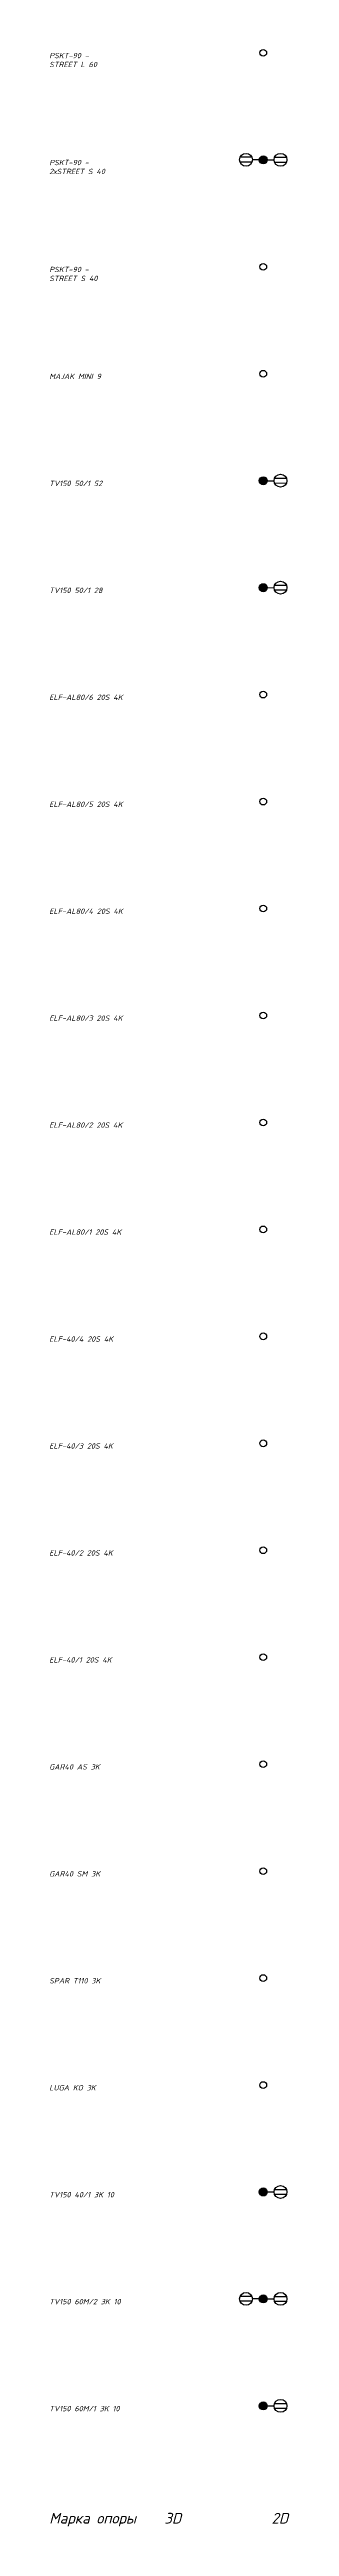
# Model space of a CAD drawing. Header units: metres. Extents: x -4982 to 6222, y -5636 to 110157.
import ezdxf

# ---------------------------------------------------------------- set-up
doc = ezdxf.new("R2010")
doc.units = ezdxf.units.M
doc.styles.add('ASML', font='isocpeui.ttf')

# ---------------------------------------------------------------- blocks, each defined once
blk = doc.blocks.new('5370f89b-8d1a-4749-9965-408739317423_3')
h = blk.add_hatch(color=256)
h.dxf.hatch_style = 1
h.paths.add_polyline_path([(187, -2, 1), (-187, 2, 1)])
at = {"flags": 128}
for points in [[(187, 0), (506, 1)], [(530, 118), (1082, 119)], [(527, -107), (1086, -106)]]:
    blk.add_lwpolyline(points, dxfattribs=at)
for centre, radius in [((0, 0), 187), ((806, 2), 300)]:
    blk.add_circle(centre, radius)
blk = doc.blocks.new('9522e1c1-0f91-4e2c-ab8f-3cd6c02d4497_3')
blk.add_circle((0, 0), 157)
blk = doc.blocks.new('7b96c56c-0758-452b-b8ac-9c20b13dc919_3')
blk.add_circle((0, 0), 157)
blk = doc.blocks.new('8dd7b9d7-8f98-4b23-b0d8-dc12fc6d833d_3')
blk.add_circle((0, 0), 157)
blk = doc.blocks.new('7e634b18-250b-45a1-958a-5ea61c002420_3')
blk.add_circle((0, 0), 157)
blk = doc.blocks.new('5c4332ca-49d2-4daf-99d6-daeca02a7630_3')
blk.add_circle((0, 0), 157)
blk = doc.blocks.new('ab3f5352-2e1c-43fc-a019-eb4db64230d7_3')
blk.add_circle((0, 0, 4), 157)
blk = doc.blocks.new('84d38b4c-3dd1-4ad7-9d0f-44feca83a40e_3')
blk.add_circle((0, 0, 4), 157)
blk = doc.blocks.new('7fe74f7c-b9ba-4335-b364-514382c63113_3')
blk.add_circle((0, 0, 5), 157)
blk = doc.blocks.new('a434cf3c-3d36-4325-b6b5-3da655e06a46_3')
blk.add_circle((0, 0, -3), 157)
blk = doc.blocks.new('895289c1-d048-42c5-a7e2-0bd3b4de2ce1_3')
blk.add_circle((0, 0, -16), 157)
blk = doc.blocks.new('ff0ed723-c522-4270-a49c-db9645cdadd8_3')
blk.add_circle((0, 0, -30), 157)
blk = doc.blocks.new('107a870e-8670-4112-8048-29edb60abd08_3')
blk.add_circle((0, 0, -42), 157)
blk = doc.blocks.new('affa0868-71ac-4323-93d9-3b5b852c3407_3')
blk.add_circle((0, 0, -57), 157)
blk = doc.blocks.new('397d0ebc-6034-11ed-9b6a-0242ac120002_3')
h = blk.add_hatch(color=256)
h.dxf.hatch_style = 1
h.paths.add_polyline_path([(187, -2, 1), (-187, 2, 1)])
at = {"flags": 128}
for points in [[(187, 0), (506, 1)], [(530, 118), (1082, 119)], [(527, -107), (1086, -106)]]:
    blk.add_lwpolyline(points, dxfattribs=at)
for centre, radius in [((0, 0), 187), ((806, 2), 300)]:
    blk.add_circle(centre, radius)
blk = doc.blocks.new('914a9056-6034-11ed-9b6a-0242ac120002_3')
h = blk.add_hatch(color=256)
h.dxf.hatch_style = 1
h.paths.add_polyline_path([(187, -2, 1), (-187, 2, 1)])
at = {"flags": 128}
for points in [[(187, 0), (506, 1)], [(530, 118), (1082, 119)], [(527, -107), (1086, -106)]]:
    blk.add_lwpolyline(points, dxfattribs=at)
for centre, radius in [((0, 0), 187), ((806, 2), 300)]:
    blk.add_circle(centre, radius)
blk = doc.blocks.new('c3278b2e-6034-11ed-9b6a-0242ac120002_3')
blk.add_circle((0, 0), 157)
blk = doc.blocks.new('18d14024-6035-11ed-9b6a-0242ac120002_3')
blk.add_circle((0, 0), 157)
blk = doc.blocks.new('18d14420-6035-11ed-9b6a-0242ac120002_3')
blk.add_circle((0, 0), 157)
blk = doc.blocks.new('21b4caa1-3385-4cb3-9601-70ebb58ab762_3')
h = blk.add_hatch(color=256)
h.dxf.hatch_style = 1
h.paths.add_polyline_path([(187, -2, 1), (-187, 2, 1)])
at = {"flags": 128}
for points in [[(-530, 118), (-1082, 119)], [(-187, 0), (-506, 1)], [(187, 0), (506, 1)], [(530, 118), (1082, 119)], [(-527, -107), (-1086, -106)], [(527, -107), (1086, -106)]]:
    blk.add_lwpolyline(points, dxfattribs=at)
for centre, radius in [((-806, 2), 300), ((0, 0), 187), ((806, 2), 300)]:
    blk.add_circle(centre, radius)
blk = doc.blocks.new('36a9a278-5a0c-498a-af57-eb2898ec3807_3')
h = blk.add_hatch(color=256)
h.dxf.hatch_style = 1
h.paths.add_polyline_path([(187, -2, 1), (-187, 2, 1)])
at = {"flags": 128}
for points in [[(187, 0), (506, 1)], [(530, 118), (1082, 119)], [(527, -107), (1086, -106)]]:
    blk.add_lwpolyline(points, dxfattribs=at)
for centre, radius in [((0, 0), 187), ((806, 2), 300)]:
    blk.add_circle(centre, radius)
blk = doc.blocks.new('47647a88-6411-4780-9b47-6f071551c32b_3')
h = blk.add_hatch(color=256)
h.dxf.hatch_style = 1
h.paths.add_polyline_path([(187, -2, 1), (-187, 2, 1)])
at = {"flags": 128}
for points in [[(-530, 118), (-1082, 119)], [(-187, 0), (-506, 1)], [(187, 0), (506, 1)], [(530, 118), (1082, 119)], [(-527, -107), (-1086, -106)], [(527, -107), (1086, -106)]]:
    blk.add_lwpolyline(points, dxfattribs=at)
for centre, radius in [((-806, 2), 300), ((0, 0), 187), ((806, 2), 300)]:
    blk.add_circle(centre, radius)
blk = doc.blocks.new('f3939b31-87f8-487c-8b08-3e917a71505c_3')
blk.add_circle((0, 0), 157)

msp = doc.modelspace()

# ---------------------------------------------------------------- block references
for name, p in [('18d14420-6035-11ed-9b6a-0242ac120002_3', (5000, 110000)), ('21b4caa1-3385-4cb3-9601-70ebb58ab762_3', (5000, 105000)), ('18d14024-6035-11ed-9b6a-0242ac120002_3', (5000, 100000)), ('c3278b2e-6034-11ed-9b6a-0242ac120002_3', (5000, 95000)), ('914a9056-6034-11ed-9b6a-0242ac120002_3', (5000, 90000)), ('397d0ebc-6034-11ed-9b6a-0242ac120002_3', (5000, 85000)), ('affa0868-71ac-4323-93d9-3b5b852c3407_3', (5000, 80000)), ('107a870e-8670-4112-8048-29edb60abd08_3', (5000, 75000)), ('ff0ed723-c522-4270-a49c-db9645cdadd8_3', (5000, 70000)), ('895289c1-d048-42c5-a7e2-0bd3b4de2ce1_3', (5000, 65000)), ('a434cf3c-3d36-4325-b6b5-3da655e06a46_3', (5000, 60000)), ('5c4332ca-49d2-4daf-99d6-daeca02a7630_3', (5000, 55000)), ('7fe74f7c-b9ba-4335-b364-514382c63113_3', (5000, 50000)), ('84d38b4c-3dd1-4ad7-9d0f-44feca83a40e_3', (5000, 45000)), ('ab3f5352-2e1c-43fc-a019-eb4db64230d7_3', (5000, 40000)), ('7e634b18-250b-45a1-958a-5ea61c002420_3', (5000, 35000)), ('7b96c56c-0758-452b-b8ac-9c20b13dc919_3', (5000, 30000)), ('8dd7b9d7-8f98-4b23-b0d8-dc12fc6d833d_3', (5000, 25000)), ('9522e1c1-0f91-4e2c-ab8f-3cd6c02d4497_3', (5000, 20000)), ('f3939b31-87f8-487c-8b08-3e917a71505c_3', (5000, 15000)), ('5370f89b-8d1a-4749-9965-408739317423_3', (5000, 10000)), ('47647a88-6411-4780-9b47-6f071551c32b_3', (5000, 5000)), ('36a9a278-5a0c-498a-af57-eb2898ec3807_3', (5000, 0))]:
    msp.add_blockref(name, p)

# ---------------------------------------------------------------- texts
at = {"attachment_point": 1, "style": 'ASML'}
for s, width, heights, insert, char_height in [('PSKT-90 - STREET L 60', 2393.56, [0], (-5000, 110000), 250), ('PSKT-90 - 2хSTREET S 40', 2604.09, [0], (-5000, 105000), 250), ('PSKT-90 - STREET S 40', 2228.17, [0], (-5000, 100000), 250), ('MAJAK MINI 9', 3187.84, [0], (-5000, 95000), 250), ('TV150 50/1 52', 3187.84, [0], (-5000, 90000), 250), ('TV150 50/1 28', 3187.84, [0], (-5000, 85000), 250), ('ELF-AL80/6 20S 4K', 3187.84, [0], (-5000, 80000), 250), ('ELF-AL80/5 20S 4K', 3187.84, [0], (-5000, 75000), 250), ('ELF-AL80/4 20S 4K', 3187.84, [0], (-5000, 70000), 250), ('ELF-AL80/3 20S 4K', 3187.84, [0], (-5000, 65000), 250), ('ELF-AL80/2 20S 4K', 3187.84, [0], (-5000, 60000), 250), ('ELF-AL80/1 20S 4K', 3187.84, [0], (-5000, 55000), 250), ('ELF-40/4 20S 4K', 3187.84, [0], (-5000, 50000), 250), ('ELF-40/3 20S 4K', 3187.84, [0], (-5000, 45000), 250), ('ELF-40/2 20S 4K', 3187.84, [0], (-5000, 40000), 250), ('ELF-40/1 20S 4K', 3187.84, [0], (-5000, 35000), 250), ('GAR40 AS 3K', 3187.84, [0], (-5000, 30000), 250), ('GAR40 SM 3K', 3187.84, [0], (-5000, 25000), 250), ('SPAR T110 3K', 3187.84, [0], (-5000, 20000), 250), ('LUGA KO 3K', 3187.84, [0], (-5000, 15000), 250), ('TV150 40/1 3K 10', 3187.84, [0], (-5000, 10000), 250), ('TV150 60M/2 3K 10', 3187.84, [0], (-5000, 5000), 250), ('TV150 60M/1 3K 10', 3187.84, [0], (-5000, 0), 250), ('Марка опоры', 4918.29, [0], (-5000, -5000), 500), ('\\pxqc;3D', 1549.01, [332], (0, -5000), 500), ('\\pxqc;2D', 1549.01, [332], (5000, -5000), 500)]:
    msp.add_mtext_dynamic_manual_height_columns(s, width=width, gutter_width=1, heights=heights, dxfattribs=dict(at, insert=insert, char_height=char_height))

doc.saveas('drawing.dxf')
